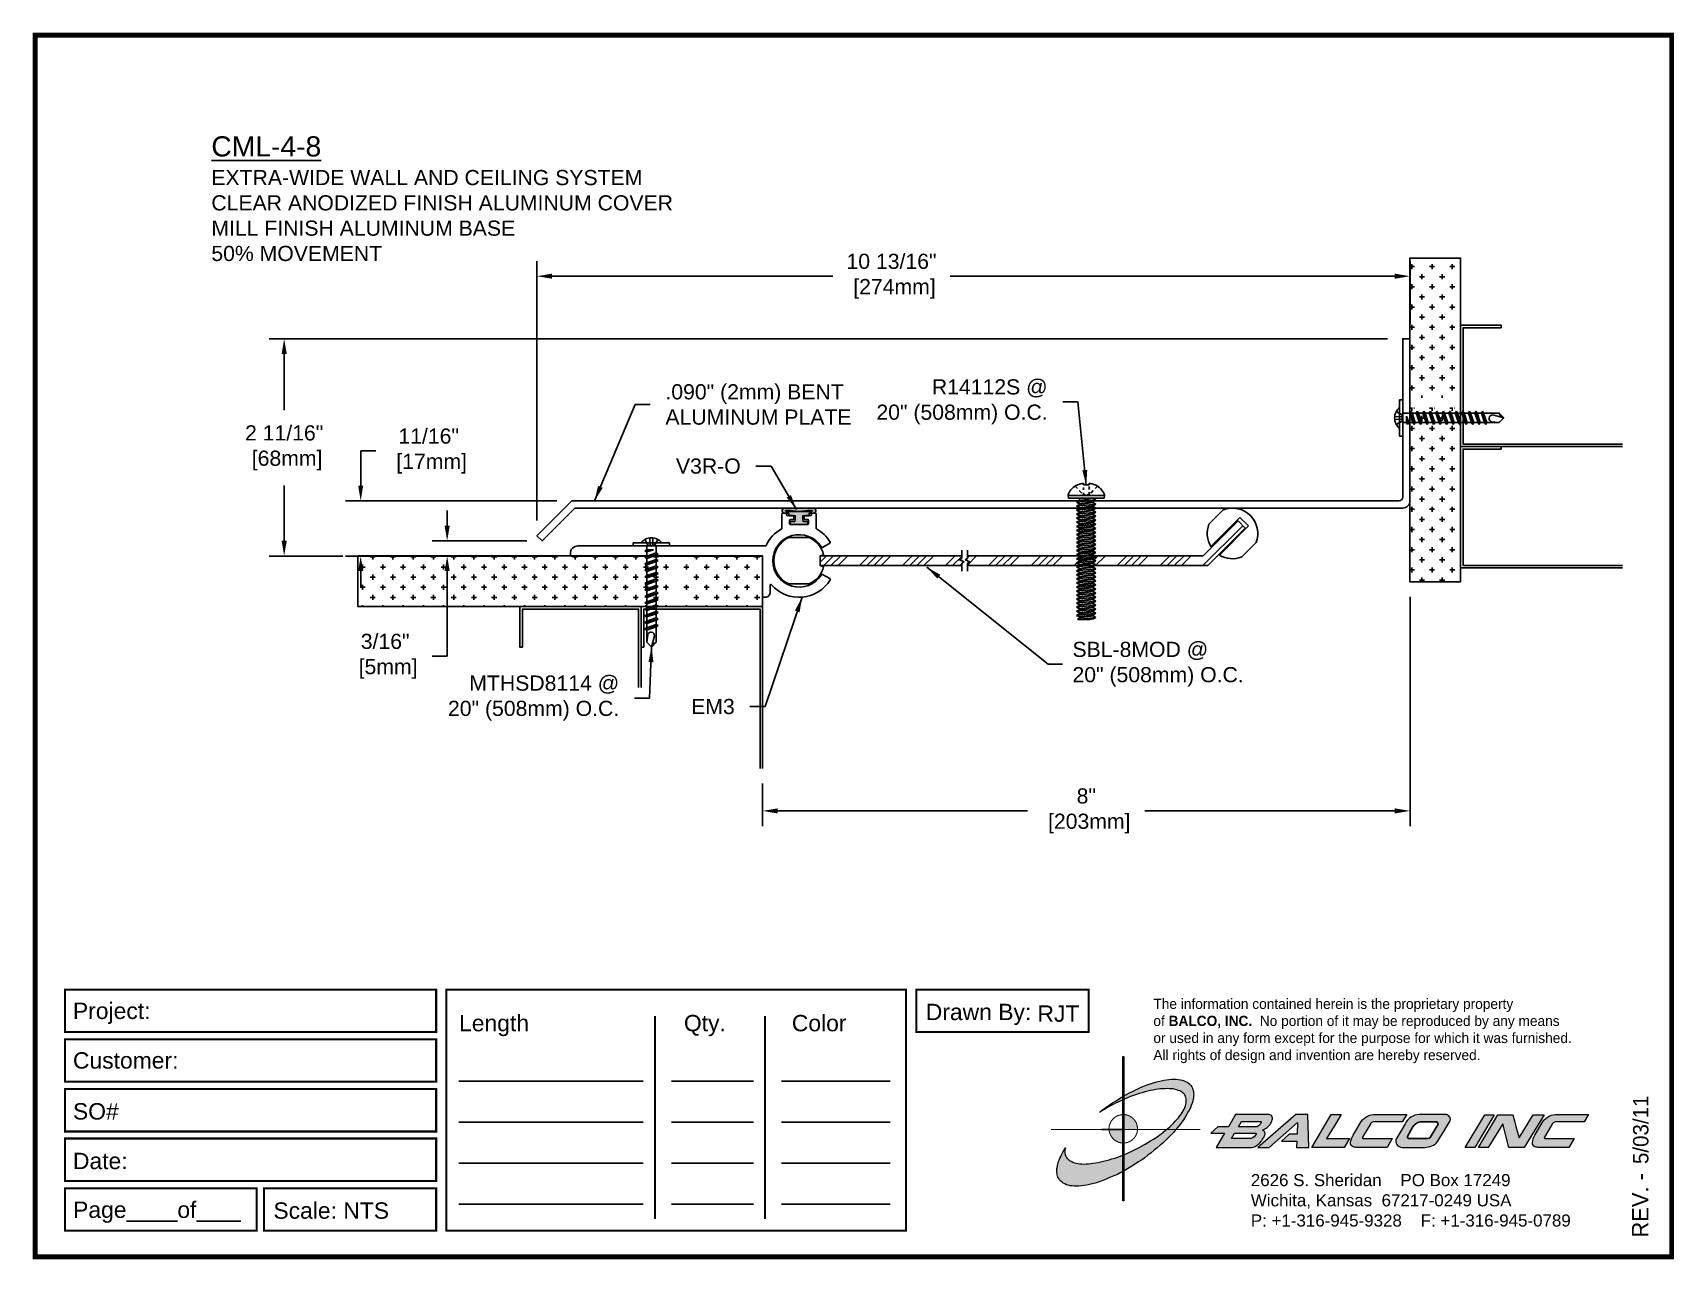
# Paper-space layout 'Layout1' of a CAD drawing. Header units: inches. Extents: x 0 to 10, y 0 to 7.5.
# The model-space entities are those that its viewports show. They can reach past a viewport. Long polylines and large blocks are cut down to what shows.
import ezdxf

# ---------------------------------------------------------------- set-up
doc = ezdxf.new("R2010")
doc.units = ezdxf.units.IN
doc.header["$MEASUREMENT"] = 0
doc.linetypes.add('HIDDEN2', pattern=[0.1875, 0.125, -0.0625])
for name, color, linetype in [('Anchors', 4, 'Continuous'), ('Border', 7, 'Continuous'), ('Conditions', 1, 'Continuous'), ('Dimensions', 3, 'Continuous'), ('Fillers', 2, 'Continuous'), ('Metals', 7, 'Continuous'), ('TEXT', 2, 'Continuous')]:
    doc.layers.add(name, color=color, linetype=linetype)
doc.styles.add('ARIAL', font='arial.ttf')
doc.styles.add('Copyright', font='ERASDEMI.TTF')
doc.dimstyles.new('Arial', dxfattribs={"dimtxt": 0.1875, "dimasz": 0.1875, "dimexe": 0.1875, "dimexo": 0.1875, "dimgap": 0.1875, "dimtad": 0, "dimtih": 1, "dimtoh": 1, "dimdec": 4, "dimzin": 3, "dimdsep": 46, "dimlunit": 4, "dimtxsty": 'ARIAL', "dimcen": 0.1875, "dimadec": 0, "dimazin": 0, "dimtfac": 1, "dimtdec": 4, "dimtofl": 0, "dimtmove": 0, "dimatfit": 3, "dimfxl": 0, "dimfrac": 2, "dimtolj": 1, "dimtzin": 0, "dimarcsym": 0})

psp = doc.layouts.get("Layout1")

# ---------------------------------------------------------------- texts
at = {"insert": (6.843, 1.591), "char_height": 0.0625, "width": 50.295, "attachment_point": 1, "style": 'Copyright'}
psp.add_mtext('The information contained herein is the proprietary property\\Pof {\\fEras Bold ITC|b0|i0|c0|p34;BALCO, INC.}  No portion of it may be reproduced by any means\\Por used in any form except for the purpose for which it was furnished.\\PAll rights of design and invention are hereby reserved.', dxfattribs=at)
at = {"layer": 'Border', "insert": (7.438, 0.52), "char_height": 0.074, "width": 2.3438, "attachment_point": 1, "style": 'ARIAL'}
psp.add_mtext('2626 S. Sheridan    PO Box 17249\\PWichita, Kansas  67217-0249 USA \\PP: +1-316-945-9328    F: +1-316-945-0789', dxfattribs=at)

msp = doc.modelspace()

# ---------------------------------------------------------------- texts
at = {"layer": 'TEXT', "insert": (8.63723, 58.01697), "char_height": 0.25, "width": 9.6875, "attachment_point": 1, "style": 'ARIAL'}
msp.add_mtext('{\\LCML-4-8\\P\\H0.75x;\\lEXTRA-WIDE WALL AND CEILING SYSTEM\\PCLEAR ANODIZED FINISH ALUMINUM COVER\\PMILL FINISH ALUMINUM BASE\\P50% MOVEMENT}', dxfattribs=at)
at = {"layer": 'TEXT', "char_height": 0.1875, "style": 'ARIAL'}
for s, insert, attachment_point in [('R14112S @\\P20" (508mm) O.C.', (18.97132, 54.73487), 6), ('.090" (2mm) BENT\\PALUMINUM PLATE', (14.24812, 54.70128), 4), ('V3R-O', (15.17879, 53.93971), 6), ('SBL-8MOD @\\P20" (508mm) O.C.', (19.27826, 51.4908), 4), ('MTHSD8114 @\\P20" (508mm) O.C.', (13.67733, 51.0741), 6), ('EM3', (15.10506, 50.96768), 6)]:
    msp.add_mtext(s, dxfattribs=dict(at, insert=insert, attachment_point=attachment_point))

# ---------------------------------------------------------------- blocks, each defined once
blk = doc.blocks.new('ACADlogo')
h = blk.add_hatch(color=256)
h.paths.add_polyline_path([(-3.346, 1.223), (-3.351, 1.223), (-3.351, 0.979), (-3.346, 0.982)])
h.paths.add_polyline_path([(-3.346, 0.961), (-3.351, 0.959), (-3.351, 0.868), (-3.346, 0.868)])
h.paths.add_polyline_path([(-3.346, 0.777), (-3.351, 0.777), (-3.351, 0.699), (-3.351, 0.695), (-3.35, 0.695), (-3.346, 0.695)])
h.paths.add_polyline_path([(-3.346, 0.864), (-3.346, 0.868), (-3.35, 0.868), (-3.351, 0.868), (-3.351, 0.777), (-3.346, 0.777), (-3.346, 0.778), (-3.348, 0.778)])
h.paths.add_polyline_path([(-3.346, 0.524), (-3.351, 0.521), (-3.351, 0.342), (-3.346, 0.342)])
h.paths.add_polyline_path([(-3.346, 0.695), (-3.351, 0.695), (-3.351, 0.621), (-3.346, 0.623)])
h.paths.add_polyline_path([(-3.346, 0.623), (-3.351, 0.621), (-3.351, 0.521), (-3.346, 0.524)])
h.paths.add_polyline_path([(-3.346, 0.982), (-3.351, 0.979), (-3.351, 0.959), (-3.346, 0.961)])
h = blk.add_hatch(color=175)
h.paths.add_polyline_path([(-3.518, 0.573), (-3.534, 0.571), (-3.548, 0.569), (-3.562, 0.567), (-3.576, 0.567), (-3.589, 0.566), (-3.602, 0.567), (-3.614, 0.568), (-3.625, 0.569), (-3.636, 0.572), (-3.646, 0.574), (-3.656, 0.577), (-3.664, 0.581), (-3.673, 0.585), (-3.679, 0.589), (-3.685, 0.595), (-3.688, 0.598), (-3.691, 0.6), (-3.695, 0.607), (-3.699, 0.614), (-3.703, 0.621), (-3.704, 0.626), (-3.705, 0.631), (-3.706, 0.637), (-3.706, 0.642), (-3.705, 0.648), (-3.705, 0.653), (-3.703, 0.659), (-3.702, 0.665), (-3.71, 0.652), (-3.717, 0.639), (-3.725, 0.626), (-3.731, 0.613), (-3.737, 0.601), (-3.741, 0.589), (-3.746, 0.577), (-3.749, 0.566), (-3.751, 0.555), (-3.753, 0.544), (-3.754, 0.538), (-3.754, 0.533), (-3.755, 0.523), (-3.754, 0.513), (-3.753, 0.508), (-3.752, 0.503), (-3.75, 0.494), (-3.748, 0.486), (-3.743, 0.477), (-3.74, 0.473), (-3.738, 0.469), (-3.734, 0.465), (-3.73, 0.461), (-3.723, 0.455), (-3.715, 0.449), (-3.706, 0.445), (-3.695, 0.44), (-3.685, 0.437), (-3.674, 0.434), (-3.661, 0.432), (-3.648, 0.431), (-3.634, 0.431), (-3.62, 0.431), (-3.604, 0.433), (-3.588, 0.435), (-3.572, 0.438), (-3.556, 0.441), (-3.538, 0.445), (-3.52, 0.449), (-3.503, 0.456), (-3.483, 0.461), (-3.464, 0.469), (-3.445, 0.477), (-3.426, 0.485), (-3.406, 0.494), (-3.385, 0.503), (-3.364, 0.514), (-3.351, 0.521), (-3.351, 0.621), (-3.364, 0.616), (-3.382, 0.609), (-3.4, 0.603), (-3.418, 0.598), (-3.436, 0.592), (-3.453, 0.587), (-3.47, 0.583), (-3.486, 0.579), (-3.503, 0.576)])
h.paths.add_polyline_path([(-3.215, 0.687), (-3.251, 0.667), (-3.289, 0.649), (-3.327, 0.631), (-3.345, 0.623), (-3.346, 0.623), (-3.346, 0.524), (-3.343, 0.525), (-3.323, 0.537), (-3.302, 0.549), (-3.28, 0.563), (-3.259, 0.577), (-3.238, 0.59), (-3.218, 0.605), (-3.198, 0.62), (-3.179, 0.635), (-3.16, 0.65), (-3.141, 0.665), (-3.123, 0.681), (-3.106, 0.696), (-3.089, 0.712), (-3.074, 0.727), (-3.058, 0.743), (-3.043, 0.759), (-3.03, 0.775), (-3.028, 0.777), (-3.085, 0.777), (-3.091, 0.772), (-3.105, 0.761), (-3.118, 0.75), (-3.134, 0.739), (-3.149, 0.729), (-3.165, 0.718), (-3.182, 0.707), (-3.198, 0.697)])
h.paths.add_polyline_path([(-2.921, 1.009), (-2.922, 1.015), (-2.924, 1.02), (-2.926, 1.029), (-2.931, 1.038), (-2.934, 1.043), (-2.936, 1.047), (-2.94, 1.05), (-2.943, 1.054), (-2.951, 1.06), (-2.959, 1.066), (-2.968, 1.071), (-2.978, 1.075), (-2.989, 1.079), (-3, 1.081), (-3.013, 1.083), (-3.026, 1.084), (-3.04, 1.084), (-3.054, 1.084), (-3.07, 1.083), (-3.085, 1.081), (-3.102, 1.079), (-3.118, 1.075), (-3.136, 1.07), (-3.153, 1.066), (-3.171, 1.06), (-3.191, 1.054), (-3.21, 1.047), (-3.229, 1.039), (-3.248, 1.031), (-3.268, 1.022), (-3.289, 1.012), (-3.31, 1.002), (-3.33, 0.991), (-3.346, 0.982), (-3.346, 0.961), (-3.342, 0.962), (-3.323, 0.971), (-3.305, 0.978), (-3.287, 0.984), (-3.268, 0.991), (-3.251, 0.996), (-3.234, 1.002), (-3.216, 1.007), (-3.199, 1.011), (-3.182, 1.015), (-3.167, 1.018), (-3.15, 1.021), (-3.136, 1.023), (-3.121, 1.025), (-3.107, 1.026), (-3.093, 1.026), (-3.079, 1.027), (-3.067, 1.026), (-3.054, 1.026), (-3.043, 1.025), (-3.032, 1.022), (-3.022, 1.02), (-3.013, 1.016), (-3.004, 1.013), (-2.997, 1.009), (-2.989, 1.005), (-2.983, 0.999), (-2.98, 0.996), (-2.978, 0.994), (-2.973, 0.987), (-2.969, 0.981), (-2.967, 0.973), (-2.965, 0.965), (-2.964, 0.957), (-2.964, 0.949), (-2.964, 0.944), (-2.965, 0.94), (-2.967, 0.93), (-2.969, 0.921), (-2.973, 0.911), (-2.978, 0.901), (-2.983, 0.891), (-2.989, 0.881), (-2.996, 0.871), (-3.004, 0.86), (-3.012, 0.849), (-3.021, 0.838), (-3.032, 0.827), (-3.042, 0.816), (-3.053, 0.805), (-3.065, 0.794), (-3.077, 0.783), (-3.085, 0.777), (-3.028, 0.777), (-3.016, 0.791), (-3.004, 0.806), (-2.992, 0.822), (-2.981, 0.837), (-2.971, 0.852), (-2.962, 0.866), (-2.954, 0.882), (-2.946, 0.896), (-2.939, 0.91), (-2.934, 0.924), (-2.929, 0.938), (-2.926, 0.944), (-2.925, 0.951), (-2.922, 0.963), (-2.92, 0.975), (-2.92, 0.982), (-2.919, 0.987), (-2.92, 0.999), (-2.92, 1.005)])
h.paths.add_polyline_path([(-3.372, 0.966), (-3.393, 0.953), (-3.415, 0.94), (-3.435, 0.925), (-3.455, 0.911), (-3.475, 0.897), (-3.494, 0.882), (-3.468, 0.898), (-3.439, 0.915), (-3.41, 0.93), (-3.396, 0.938), (-3.38, 0.945), (-3.351, 0.959), (-3.351, 0.979)])
h = blk.add_hatch(color=256)
h.paths.add_polyline_path([(-3.268, 0.814), (-3.27, 0.819), (-3.273, 0.824), (-3.276, 0.828), (-3.279, 0.833), (-3.282, 0.837), (-3.286, 0.841), (-3.29, 0.845), (-3.294, 0.849), (-3.298, 0.852), (-3.303, 0.855), (-3.308, 0.858), (-3.313, 0.86), (-3.318, 0.863), (-3.323, 0.864), (-3.328, 0.866), (-3.334, 0.867), (-3.339, 0.868), (-3.345, 0.868), (-3.346, 0.868), (-3.346, 0.777), (-3.335, 0.777), (-3.262, 0.777), (-3.262, 0.781), (-3.262, 0.787), (-3.263, 0.792), (-3.264, 0.798), (-3.265, 0.803), (-3.266, 0.808)])
h.paths.add_polyline_path([(-3.351, 0.777), (-3.436, 0.777), (-3.435, 0.773), (-3.435, 0.768), (-3.434, 0.762), (-3.432, 0.757), (-3.431, 0.752), (-3.428, 0.747), (-3.426, 0.742), (-3.423, 0.737), (-3.42, 0.732), (-3.417, 0.728), (-3.414, 0.723), (-3.41, 0.719), (-3.406, 0.716), (-3.401, 0.712), (-3.397, 0.709), (-3.392, 0.706), (-3.387, 0.704), (-3.382, 0.701), (-3.377, 0.699), (-3.372, 0.698), (-3.367, 0.696), (-3.361, 0.695), (-3.356, 0.695), (-3.351, 0.695)])
h.paths.add_polyline_path([(-3.346, 0.868), (-3.35, 0.868), (-3.351, 0.868), (-3.351, 0.777), (-3.346, 0.777)])
h = blk.add_hatch(color=256)
h.paths.add_polyline_path([(-2.438, 0.844, 0.412988), (-2.461, 0.869), (-2.663, 0.869), (-2.707, 0.794), (-2.771, 0.794), (-2.815, 0.755), (-2.73, 0.755), (-2.781, 0.668), (-2.563, 0.668, 0.107996), (-2.538, 0.677, 0.108939), (-2.494, 0.724, 0.080345), (-2.483, 0.745, 0.419497), (-2.499, 0.773, 0.149928), (-2.447, 0.815, 0.134283)])
h.paths.add_polyline_path([(-2.507, 0.821, -0.209012), (-2.532, 0.794), (-2.538, 0.794), (-2.646, 0.794), (-2.627, 0.825), (-2.51, 0.825, -0.56619)], flags=16)
h.paths.add_polyline_path([(-2.538, 0.75, -0.241309), (-2.569, 0.722), (-2.688, 0.722), (-2.669, 0.755), (-2.541, 0.755, -0.56619)], flags=16)
for points in [[(-2.285, 0.819), (-2.287, 0.748), (-2.335, 0.748), (-2.383, 0.705), (-2.29, 0.705), (-2.292, 0.668), (-2.215, 0.668), (-2.221, 0.869), (-2.295, 0.869), (-2.527, 0.668), (-2.458, 0.668)], [(-2.018, 0.869), (-2.079, 0.869), (-2.198, 0.668), (-2, 0.668), (-1.968, 0.722), (-2.107, 0.722), (-2.085, 0.759), (-2.064, 0.794)], [(-1.617, 0.869), (-1.807, 0.869, 0.270182), (-1.896, 0.825), (-1.946, 0.742, 0.109019), (-1.961, 0.695, 0.340665), (-1.945, 0.672, 0.129907), (-1.923, 0.668), (-1.738, 0.668), (-1.706, 0.722), (-1.878, 0.722), (-1.882, 0.722, -0.601242), (-1.887, 0.731), (-1.838, 0.813, -0.253048), (-1.821, 0.823), (-1.645, 0.823)], [(-1.083, 0.867), (-1.14, 0.867), (-1.261, 0.667), (-1.26, 0.667), (-1.202, 0.667)], [(-0.96, 0.83), (-0.969, 0.867), (-1.061, 0.867), (-1.179, 0.667), (-1.12, 0.667), (-1.031, 0.812), (-0.995, 0.667), (-0.9, 0.667), (-0.778, 0.867), (-0.846, 0.867), (-0.931, 0.727), (-0.951, 0.795)], [(-0.507, 0.869), (-0.697, 0.869, 0.270182), (-0.786, 0.825), (-0.836, 0.742, 0.109019), (-0.85, 0.695, 0.340665), (-0.835, 0.672, 0.129907), (-0.812, 0.668), (-0.628, 0.668), (-0.595, 0.722), (-0.768, 0.722), (-0.772, 0.722, -0.601242), (-0.777, 0.731), (-0.728, 0.813, -0.253048), (-0.71, 0.823), (-0.534, 0.823)], [(-3.346, 0.623), (-3.351, 0.621), (-3.351, 0.521), (-3.346, 0.524)]]:
    blk.add_hatch(color=256).paths.add_polyline_path(points)
h = blk.add_hatch(color=256)
h.paths.add_polyline_path([(-1.377, 0.868), (-1.383, 0.868), (-1.383, 0.868), (-1.44, 0.868), (-1.492, 0.868), (-1.541, 0.868, 0.297712), (-1.628, 0.811), (-1.68, 0.723, 0.585116), (-1.646, 0.668), (-1.506, 0.668, 0.210586), (-1.429, 0.703), (-1.415, 0.726), (-1.389, 0.769), (-1.352, 0.831, 0.4352)])
h.paths.add_polyline_path([(-1.437, 0.823, -0.603783), (-1.428, 0.805), (-1.431, 0.801), (-1.434, 0.796), (-1.438, 0.789), (-1.474, 0.728, -0.229001), (-1.489, 0.722), (-1.494, 0.722), (-1.501, 0.722), (-1.597, 0.722), (-1.604, 0.722, -0.492401), (-1.613, 0.734), (-1.601, 0.757), (-1.591, 0.775), (-1.582, 0.791, -0.238368), (-1.535, 0.823)], flags=16)
for q in [(-3.48, 0.777), (-3.351, 0.642)]:
    blk.add_line((-3.351, 0.777), q)
at = {"color": 7, "lineweight": 0}
for points in [[(-3.351, 1.223), (-3.346, 1.223), (-3.346, 0.342), (-3.351, 0.342), (-3.351, 1.223)], [(-2.292, 0.668), (-2.215, 0.668), (-2.221, 0.869), (-2.295, 0.869), (-2.527, 0.668), (-2.458, 0.668), (-2.285, 0.819), (-2.287, 0.748), (-2.286, 0.748), (-2.335, 0.748), (-2.383, 0.705), (-2.29, 0.705), (-2.292, 0.668), (-2.292, 0.668)], [(-2.198, 0.668), (-2.079, 0.869), (-2.018, 0.869), (-2.064, 0.794), (-2.085, 0.759), (-2.107, 0.722), (-1.968, 0.722), (-2, 0.668), (-2.198, 0.668), (-2.198, 0.668)], [(-1.383, 0.868), (-1.383, 0.868)], [(-1.261, 0.667), (-1.14, 0.867), (-1.083, 0.867), (-1.202, 0.667), (-1.26, 0.667), (-1.261, 0.667), (-1.261, 0.667)], [(-0.9, 0.667), (-0.995, 0.667), (-1.031, 0.812), (-1.12, 0.667), (-1.179, 0.667), (-1.061, 0.867), (-0.969, 0.867), (-0.96, 0.83), (-0.951, 0.795), (-0.931, 0.727), (-0.846, 0.867), (-0.778, 0.867), (-0.9, 0.667), (-0.9, 0.667)]]:
    blk.add_lwpolyline(points, dxfattribs=at)
at = {"color": 175, "lineweight": 0}
blk.add_lwpolyline([(-2.926, 1.029), (-2.924, 1.02), (-2.922, 1.015), (-2.921, 1.009), (-2.92, 1.005), (-2.92, 0.999), (-2.919, 0.987), (-2.92, 0.982), (-2.92, 0.975), (-2.922, 0.963), (-2.925, 0.951), (-2.926, 0.944), (-2.929, 0.938), (-2.934, 0.924), (-2.939, 0.91), (-2.946, 0.896), (-2.954, 0.882), (-2.962, 0.866), (-2.971, 0.852), (-2.981, 0.837), (-2.992, 0.822), (-3.004, 0.806), (-3.016, 0.791), (-3.03, 0.775), (-3.043, 0.759), (-3.058, 0.743), (-3.074, 0.727), (-3.089, 0.712), (-3.106, 0.696), (-3.123, 0.681), (-3.141, 0.665), (-3.16, 0.65), (-3.179, 0.635), (-3.198, 0.62), (-3.218, 0.605), (-3.238, 0.59), (-3.259, 0.577), (-3.28, 0.563), (-3.302, 0.549), (-3.323, 0.537), (-3.343, 0.525), (-3.364, 0.514), (-3.385, 0.503), (-3.406, 0.494), (-3.426, 0.485), (-3.445, 0.477), (-3.464, 0.469), (-3.483, 0.461), (-3.503, 0.456), (-3.52, 0.449), (-3.538, 0.445), (-3.556, 0.441), (-3.572, 0.438), (-3.588, 0.435), (-3.604, 0.433), (-3.62, 0.431), (-3.634, 0.431), (-3.648, 0.431), (-3.661, 0.432), (-3.674, 0.434), (-3.685, 0.437), (-3.695, 0.44), (-3.706, 0.445), (-3.715, 0.449), (-3.723, 0.455), (-3.73, 0.461), (-3.734, 0.465), (-3.738, 0.469), (-3.74, 0.473), (-3.743, 0.477), (-3.748, 0.486), (-3.75, 0.494), (-3.752, 0.503), (-3.753, 0.508), (-3.754, 0.513), (-3.755, 0.523), (-3.754, 0.533), (-3.754, 0.538), (-3.753, 0.544), (-3.751, 0.555), (-3.749, 0.566), (-3.746, 0.577), (-3.741, 0.589), (-3.737, 0.601), (-3.731, 0.613), (-3.725, 0.626), (-3.717, 0.639), (-3.71, 0.652), (-3.702, 0.665), (-3.703, 0.659), (-3.705, 0.653), (-3.705, 0.648), (-3.706, 0.642), (-3.706, 0.637), (-3.705, 0.631), (-3.704, 0.626), (-3.703, 0.621), (-3.699, 0.614), (-3.695, 0.607), (-3.691, 0.6), (-3.688, 0.598), (-3.685, 0.595), (-3.679, 0.589), (-3.673, 0.585), (-3.664, 0.581), (-3.656, 0.577), (-3.646, 0.574), (-3.636, 0.572), (-3.625, 0.569), (-3.614, 0.568), (-3.602, 0.567), (-3.589, 0.566), (-3.576, 0.567), (-3.562, 0.567), (-3.548, 0.569), (-3.534, 0.571), (-3.518, 0.573), (-3.503, 0.576), (-3.486, 0.579), (-3.47, 0.583), (-3.453, 0.587), (-3.436, 0.592), (-3.418, 0.598), (-3.4, 0.603), (-3.382, 0.609), (-3.364, 0.616), (-3.345, 0.623), (-3.327, 0.631), (-3.289, 0.649), (-3.251, 0.667), (-3.215, 0.687), (-3.198, 0.697), (-3.182, 0.707), (-3.165, 0.718), (-3.149, 0.729), (-3.134, 0.739), (-3.118, 0.75), (-3.105, 0.761), (-3.091, 0.772), (-3.077, 0.783), (-3.065, 0.794), (-3.053, 0.805), (-3.042, 0.816), (-3.032, 0.827), (-3.021, 0.838), (-3.012, 0.849), (-3.004, 0.86), (-2.996, 0.871), (-2.989, 0.881), (-2.983, 0.891), (-2.978, 0.901), (-2.973, 0.911), (-2.969, 0.921), (-2.967, 0.93), (-2.965, 0.94), (-2.964, 0.944), (-2.964, 0.949), (-2.964, 0.957), (-2.965, 0.965), (-2.967, 0.973), (-2.969, 0.981), (-2.973, 0.987), (-2.978, 0.994), (-2.98, 0.996), (-2.983, 0.999), (-2.989, 1.005), (-2.997, 1.009), (-3.004, 1.013), (-3.013, 1.016), (-3.022, 1.02), (-3.032, 1.022), (-3.043, 1.025), (-3.054, 1.026), (-3.067, 1.026), (-3.079, 1.027), (-3.093, 1.026), (-3.107, 1.026), (-3.121, 1.025), (-3.136, 1.023), (-3.15, 1.021), (-3.167, 1.018), (-3.182, 1.015), (-3.199, 1.011), (-3.216, 1.007), (-3.234, 1.002), (-3.251, 0.996), (-3.268, 0.991), (-3.287, 0.984), (-3.305, 0.978), (-3.323, 0.971), (-3.342, 0.962), (-3.38, 0.945), (-3.396, 0.938), (-3.41, 0.93), (-3.439, 0.915), (-3.468, 0.898), (-3.494, 0.882), (-3.475, 0.897), (-3.455, 0.911), (-3.435, 0.925), (-3.415, 0.94), (-3.393, 0.953), (-3.372, 0.966), (-3.351, 0.979), (-3.33, 0.991), (-3.31, 1.002), (-3.289, 1.012), (-3.268, 1.022), (-3.248, 1.031), (-3.229, 1.039), (-3.21, 1.047), (-3.191, 1.054), (-3.171, 1.06), (-3.153, 1.066), (-3.136, 1.07), (-3.118, 1.075), (-3.102, 1.079), (-3.085, 1.081), (-3.07, 1.083), (-3.054, 1.084), (-3.04, 1.084), (-3.026, 1.084), (-3.013, 1.083), (-3, 1.081), (-2.989, 1.079), (-2.978, 1.075), (-2.968, 1.071), (-2.959, 1.066), (-2.951, 1.06), (-2.943, 1.054), (-2.94, 1.05), (-2.936, 1.047), (-2.934, 1.043), (-2.931, 1.038), (-2.926, 1.029), (-2.926, 1.029)], dxfattribs=at)
at = {"color": 7, "lineweight": 0, "const_width": 0.0064}
blk.add_lwpolyline([(-3.262, 0.781), (-3.262, 0.787), (-3.263, 0.792), (-3.264, 0.798), (-3.265, 0.803), (-3.266, 0.808), (-3.268, 0.814), (-3.27, 0.819), (-3.273, 0.824), (-3.276, 0.828), (-3.279, 0.833), (-3.282, 0.837), (-3.286, 0.841), (-3.29, 0.845), (-3.294, 0.849), (-3.298, 0.852), (-3.303, 0.855), (-3.308, 0.858), (-3.313, 0.86), (-3.318, 0.863), (-3.323, 0.864), (-3.328, 0.866), (-3.334, 0.867), (-3.339, 0.868), (-3.345, 0.868), (-3.35, 0.868), (-3.356, 0.868), (-3.361, 0.867), (-3.367, 0.866), (-3.372, 0.865), (-3.377, 0.863), (-3.382, 0.862), (-3.387, 0.859), (-3.392, 0.857), (-3.397, 0.854), (-3.401, 0.851), (-3.406, 0.847), (-3.41, 0.843), (-3.414, 0.839), (-3.417, 0.835), (-3.42, 0.831), (-3.423, 0.826), (-3.426, 0.821), (-3.428, 0.816), (-3.431, 0.811), (-3.432, 0.806), (-3.434, 0.801), (-3.435, 0.795), (-3.435, 0.79), (-3.436, 0.784), (-3.436, 0.779), (-3.435, 0.773), (-3.435, 0.768), (-3.434, 0.762), (-3.432, 0.757), (-3.431, 0.752), (-3.428, 0.747), (-3.426, 0.742), (-3.423, 0.737), (-3.42, 0.732), (-3.417, 0.728), (-3.414, 0.723), (-3.41, 0.719), (-3.406, 0.716), (-3.401, 0.712), (-3.397, 0.709), (-3.392, 0.706), (-3.387, 0.704), (-3.382, 0.701), (-3.377, 0.699), (-3.372, 0.698), (-3.367, 0.696), (-3.361, 0.695), (-3.356, 0.695), (-3.35, 0.695), (-3.345, 0.695), (-3.339, 0.695), (-3.334, 0.696), (-3.328, 0.697), (-3.323, 0.698), (-3.318, 0.7), (-3.313, 0.702), (-3.308, 0.705), (-3.303, 0.708), (-3.298, 0.711), (-3.294, 0.714), (-3.29, 0.718), (-3.286, 0.721), (-3.282, 0.726), (-3.279, 0.73), (-3.276, 0.734), (-3.273, 0.739), (-3.27, 0.744), (-3.268, 0.749), (-3.266, 0.754), (-3.265, 0.76), (-3.264, 0.765), (-3.263, 0.77), (-3.262, 0.776), (-3.262, 0.781)], dxfattribs=at)
at = {"color": 7, "lineweight": 0}
for points in [[(-2.447, 0.815, 0.130368), (-2.438, 0.843, 0.448367), (-2.463, 0.869), (-2.663, 0.869), (-2.707, 0.794), (-2.771, 0.794), (-2.815, 0.755), (-2.73, 0.755), (-2.781, 0.668), (-2.563, 0.668, 0.107996), (-2.538, 0.677, 0.108939), (-2.494, 0.724, 0.077395), (-2.484, 0.744, 0.430878), (-2.499, 0.773, 0.149928)], [(-2.507, 0.821, -0.209012), (-2.532, 0.794), (-2.538, 0.794), (-2.646, 0.794), (-2.627, 0.825), (-2.512, 0.825), (-2.509, 0.825, -0.531288)], [(-1.838, 0.813), (-1.887, 0.731, 0.587385), (-1.882, 0.722), (-1.878, 0.722), (-1.706, 0.722), (-1.738, 0.668), (-1.923, 0.668, -0.129907), (-1.945, 0.672, -0.349839), (-1.961, 0.696, -0.107341), (-1.946, 0.742), (-1.896, 0.825, -0.270182), (-1.807, 0.869), (-1.617, 0.869), (-1.645, 0.823), (-1.821, 0.823, 0.252436)], [(-1.68, 0.723, 0.585116), (-1.646, 0.668), (-1.506, 0.668, 0.210586), (-1.429, 0.703), (-1.415, 0.726), (-1.389, 0.769), (-1.352, 0.831, 0.4352), (-1.377, 0.868), (-1.383, 0.868), (-1.383, 0.868), (-1.44, 0.868), (-1.492, 0.868), (-1.541, 0.868, 0.297712), (-1.628, 0.811)], [(-0.728, 0.813), (-0.777, 0.731, 0.587385), (-0.772, 0.722), (-0.768, 0.722), (-0.595, 0.722), (-0.628, 0.668), (-0.812, 0.668, -0.129907), (-0.835, 0.672, -0.349839), (-0.85, 0.696, -0.107341), (-0.836, 0.742), (-0.786, 0.825, -0.270182), (-0.697, 0.869), (-0.507, 0.869), (-0.534, 0.823), (-0.71, 0.823, 0.252436)], [(-2.569, 0.722), (-2.688, 0.722), (-2.669, 0.755), (-2.543, 0.755), (-2.54, 0.755, -0.531288), (-2.538, 0.75, -0.241309)]]:
    blk.add_lwpolyline(points, format="xyb", close=True, dxfattribs=at)
blk.add_lwpolyline([(-1.437, 0.823), (-1.535, 0.823, 0.238368), (-1.582, 0.791), (-1.591, 0.775), (-1.601, 0.757), (-1.613, 0.734, 0.490298), (-1.604, 0.722), (-1.597, 0.722), (-1.501, 0.722), (-1.494, 0.722), (-1.489, 0.722, 0.229001), (-1.474, 0.728), (-1.438, 0.789), (-1.434, 0.796), (-1.431, 0.801), (-1.428, 0.805, 0.603783)], format="xyb", close=True)
blk.add_lwpolyline([(-2.879, 0.777, 0.00455, 0.00455, 0), (-3.791, 0.777, 0.00183, 0.00183, 0), (-3.791, 0.777, 0.00183, 0.00183, 0)], format="xyseb", dxfattribs=at)
blk = doc.blocks.new('Quantity Data')
at = {"layer": 'Border', "color": 253}
for p, q in [((2.755, 1.254), (3.881, 1.254)), ((4.054, 1.254), (4.553, 1.254)), ((4.725, 1.254), (5.389, 1.254)), ((2.755, 1.004), (3.881, 1.004)), ((4.054, 1.004), (4.553, 1.004)), ((4.725, 1.004), (5.389, 1.004)), ((2.755, 0.754), (3.881, 0.754)), ((4.054, 0.754), (4.553, 0.754)), ((4.725, 0.754), (5.389, 0.754)), ((2.755, 0.504), (3.881, 0.504)), ((4.054, 0.504), (4.553, 0.504)), ((4.725, 0.504), (5.389, 0.504))]:
    blk.add_line(p, q, dxfattribs=at)
at = {"layer": 'Border', "const_width": 0.0125}
blk.add_lwpolyline([(5.485, 0.341), (2.678, 0.341), (2.678, 1.813), (5.485, 1.813)], close=True, dxfattribs=at)
for points in [[(3.953, 1.653), (3.953, 0.412)], [(4.625, 1.653), (4.625, 0.412)]]:
    blk.add_lwpolyline(points, dxfattribs=at)
at = {"layer": 'Border', "style": 'ARIAL'}
for s, p in [('Length', (2.756, 1.559)), ('Qty.', (4.129, 1.559)), ('Color', (4.788, 1.559))]:
    blk.add_text(s, height=0.1, dxfattribs=at).set_placement(p)
blk = doc.blocks.new('Drawn By')
at = {"layer": 'Border', "const_width": 0.0125}
blk.add_lwpolyline([(5.38, 1.813), (6.432, 1.813), (6.432, 1.554), (5.38, 1.554)], close=True, dxfattribs=at)
at = {"layer": 'Border', "style": 'ARIAL'}
blk.add_text('Drawn By: ', height=0.1, dxfattribs=at).set_placement((5.438, 1.627))
blk.add_attdef('XXX', (6.12, 1.617), '', height=0.1, dxfattribs=at)
blk = doc.blocks.new('Project Info')
at = {"layer": 'Border', "const_width": 0.0125}
for points in [[(0.182, 1.813), (2.448, 1.813), (2.448, 1.554), (0.182, 1.554)], [(0.182, 1.51), (2.448, 1.51), (2.448, 1.251), (0.182, 1.251)], [(0.182, 1.207), (2.448, 1.207), (2.448, 0.947), (0.182, 0.947)], [(0.182, 0.904), (2.448, 0.904), (2.448, 0.644), (0.182, 0.644)], [(0.182, 0.6), (1.352, 0.6), (1.352, 0.341), (0.182, 0.341)], [(1.396, 0.6), (2.448, 0.6), (2.448, 0.341), (1.396, 0.341)]]:
    blk.add_lwpolyline(points, close=True, dxfattribs=at)
at = {"layer": 'Border', "style": 'ARIAL'}
for s, p in [('Project:', (0.23, 1.634)), ('Customer:', (0.23, 1.331)), ('SO#', (0.23, 1.02)), ('Date:', (0.23, 0.717)), ('Page%%u        %%uof%%u       ', (0.231, 0.419)), ('Scale: NTS', (1.454, 0.414))]:
    blk.add_text(s, height=0.1, dxfattribs=at).set_placement(p)
blk = doc.blocks.new('REV')
at = {"style": 'Copyright'}
blk.add_text('REV. -', height=0.1, rotation=90, dxfattribs=at).set_placement((-0.142, 0.117))
at = {"style": 'Copyright', "flags": 4}
blk.add_attdef('REVISIONDATE', (-0.142, 0.566), '', height=0.0938, rotation=90, dxfattribs=at)
blk = doc.blocks.new('V3RforCM')
h = blk.add_hatch(color=256)
h.paths.add_polyline_path([(0.141, -0.163), (0.205, -0.163, 0.8111), (0.189, -0.1), (-0.156, -0.1, 0.8111), (-0.172, -0.163), (-0.109, -0.163), (-0.109, -0.194), (-0.03, -0.194), (-0.03, -0.241), (-0.036, -0.267), (-0.091, -0.267), (-0.091, -0.302), (0.124, -0.302), (0.124, -0.267), (0.069, -0.267), (0.063, -0.241), (0.063, -0.194), (0.141, -0.194)])
edge = h.paths.add_edge_path(flags=16)
edge.add_spline(control_points=[(-0.139, -0.141), (-0.14, -0.141), (-0.185, -0.12), (-0.087, -0.129), (0.017, -0.14)], knot_values=[0.028497, 0.028497, 0.028497, 0.028497, 0.032831, 0.201023, 0.201023, 0.201023, 0.201023], degree=3, periodic=0)
edge.add_spline(control_points=[(0.017, -0.14), (0.12, -0.129), (0.218, -0.12), (0.173, -0.141), (0.172, -0.141)], knot_values=[0.028497, 0.028497, 0.028497, 0.028497, 0.196688, 0.201023, 0.201023, 0.201023, 0.201023], degree=3, periodic=0)
edge.add_line((0.172, -0.141), (-0.139, -0.141))
blk.add_lwpolyline([(0.141, -0.194), (0.141, -0.163), (0.205, -0.163, 0.8111), (0.189, -0.1), (-0.156, -0.1, 0.8111), (-0.172, -0.163), (-0.109, -0.163), (-0.109, -0.194), (-0.03, -0.194), (-0.03, -0.241), (-0.036, -0.267), (-0.091, -0.267), (-0.091, -0.302), (0.124, -0.302), (0.124, -0.267), (0.069, -0.267), (0.063, -0.241), (0.063, -0.194)], format="xyb", close=True)
blk.add_lwpolyline([(0.172, -0.141), (-0.139, -0.141)])
for points in [[(-0.139, -0.141), (-0.14, -0.141), (-0.185, -0.12), (-0.087, -0.129), (0.017, -0.14)], [(0.172, -0.141), (0.173, -0.141), (0.218, -0.12), (0.12, -0.129), (0.017, -0.14)]]:
    blk.add_open_spline(points, degree=3, knots=[0.028497, 0.028497, 0.028497, 0.028497, 0.0328313, 0.2010226, 0.2010226, 0.2010226, 0.2010226])
blk = doc.blocks.new('em3')
blk.add_lwpolyline([(-22.235, -3.441), (-22.235, -3.399, 0.414214), (-22.245, -3.389), (-22.28, -3.389, -0.414214), (-22.29, -3.379), (-22.29, -3.352, -0.414214), (-22.28, -3.342), (-22.207, -3.342, 0.414214), (-22.197, -3.332), (-22.197, -3.321, -0.414214), (-22.187, -3.311), (-22.151, -3.311, -0.414214), (-22.141, -3.321), (-22.141, -3.498, 0.273807), (-22.136, -3.507, -0.158832), (-21.945, -3.71, 0.29076), (-21.936, -3.716), (-19.621, -3.716, -0.414214), (-19.527, -3.81), (-19.527, -3.831, -0.414214), (-19.537, -3.841), (-21.892, -3.841, 0.414214), (-21.902, -3.851), (-21.902, -4.341, -0.414214), (-21.912, -4.351), (-21.933, -4.351, -0.414214), (-21.996, -4.289), (-21.996, -4.204, 0.692603), (-22.013, -4.198, -0.506912), (-22.737, -4.135, -0.420887), (-22.733, -4.121), (-22.642, -4.069, -0.405496), (-22.629, -4.072, 3.520953), (-22.629, -3.731, -0.405496), (-22.642, -3.734), (-22.733, -3.681, -0.420887), (-22.737, -3.668, -0.131423), (-22.569, -3.507, 0.273807), (-22.563, -3.498), (-22.563, -3.321, -0.414214), (-22.553, -3.311), (-22.517, -3.311, -0.414214), (-22.507, -3.321), (-22.507, -3.332, 0.414214), (-22.497, -3.342), (-22.425, -3.342, -0.414214), (-22.415, -3.352), (-22.415, -3.379, -0.414214), (-22.425, -3.389), (-22.46, -3.389, 0.414214), (-22.47, -3.399), (-22.47, -3.441, 0.414214), (-22.46, -3.451), (-22.245, -3.451, 0.414214)], format="xyb", close=True)
blk = doc.blocks.new('R14112S')
for p, q in [((-0.226, 0.031), (0.226, 0.031)), ((-0.226, 0.031), (-0.22, 0)), ((-0.22, 0), (0.22, 0)), ((-0.109, 0.116), (-0.133, 0.141)), ((-0.057, 0.062), (-0.086, 0.092)), ((-0.085, 0), (-0.085, -0.03)), ((-0.034, 0.038), (-0.042, 0.046)), ((-0.034, 0.161), (-0.034, 0.182)), ((-0.034, 0.161), (0.034, 0.161)), ((-0.034, 0.103), (-0.034, 0.131)), ((-0.034, 0.038), (-0.034, 0.065)), ((-0.034, 0.038), (-0.01, 0.038)), ((0.01, 0.038), (0.034, 0.038)), ((0.034, 0.161), (0.034, 0.182)), ((0.034, 0.106), (0.034, 0.142)), ((0.034, 0.038), (0.034, 0.073)), ((0.034, 0.038), (0.042, 0.046)), ((0.057, 0.062), (0.086, 0.092)), ((0.085, 0), (0.085, -0.005)), ((0.109, 0.116), (0.133, 0.141)), ((0.226, 0.031), (0.22, 0)), ((-0.119, -0.05), (0.119, -0.025)), ((-0.119, -0.05), (-0.085, -0.03)), ((-0.119, -0.05), (-0.085, -0.07)), ((-0.119, -0.1), (0.119, -0.075)), ((-0.119, -0.1), (-0.085, -0.08)), ((-0.119, -0.1), (-0.085, -0.12)), ((-0.119, -0.15), (0.119, -0.125)), ((-0.119, -0.15), (-0.085, -0.13)), ((-0.119, -0.15), (-0.085, -0.17)), ((-0.119, -0.2), (0.119, -0.175)), ((-0.119, -0.2), (-0.085, -0.18)), ((-0.119, -0.2), (-0.085, -0.22)), ((-0.085, -0.03), (0.085, -0.005)), ((-0.085, -0.07), (0.085, -0.045)), ((-0.085, -0.08), (0.085, -0.055)), ((-0.085, -0.07), (-0.085, -0.08)), ((-0.085, -0.12), (0.085, -0.095)), ((-0.085, -0.13), (0.085, -0.105)), ((-0.085, -0.12), (-0.085, -0.13)), ((-0.085, -0.17), (0.085, -0.145)), ((-0.085, -0.18), (0.085, -0.155)), ((-0.085, -0.17), (-0.085, -0.18)), ((-0.085, -0.22), (0.085, -0.195)), ((0.119, -0.025), (0.085, -0.005)), ((0.119, -0.025), (0.085, -0.045)), ((0.085, -0.045), (0.085, -0.055)), ((0.119, -0.075), (0.085, -0.055)), ((0.119, -0.075), (0.085, -0.095)), ((0.085, -0.095), (0.085, -0.105)), ((0.119, -0.125), (0.085, -0.105)), ((0.119, -0.125), (0.085, -0.145)), ((0.085, -0.145), (0.085, -0.155)), ((0.119, -0.175), (0.085, -0.155)), ((0.119, -0.175), (0.085, -0.195)), ((0.085, -0.195), (0.085, -0.205)), ((-0.119, -0.25), (0.119, -0.225)), ((-0.119, -0.25), (-0.085, -0.23)), ((-0.119, -0.25), (-0.085, -0.27)), ((-0.119, -0.3), (0.119, -0.275)), ((-0.119, -0.3), (-0.085, -0.28)), ((-0.119, -0.3), (-0.085, -0.32)), ((-0.119, -0.35), (0.119, -0.325)), ((-0.119, -0.35), (-0.085, -0.33)), ((-0.119, -0.35), (-0.085, -0.37)), ((-0.119, -0.4), (0.119, -0.375)), ((-0.119, -0.4), (-0.085, -0.38)), ((-0.119, -0.4), (-0.085, -0.42)), ((-0.085, -0.23), (0.085, -0.205)), ((-0.085, -0.22), (-0.085, -0.23)), ((-0.085, -0.27), (0.085, -0.245)), ((-0.085, -0.28), (0.085, -0.255)), ((-0.085, -0.27), (-0.085, -0.28)), ((-0.085, -0.32), (0.085, -0.295)), ((-0.085, -0.33), (0.085, -0.305)), ((-0.085, -0.32), (-0.085, -0.33)), ((-0.085, -0.37), (0.085, -0.345)), ((-0.085, -0.38), (0.085, -0.355)), ((-0.085, -0.37), (-0.085, -0.38)), ((-0.085, -0.42), (0.085, -0.395)), ((-0.085, -0.43), (0.085, -0.405)), ((0.119, -0.225), (0.085, -0.205)), ((0.119, -0.225), (0.085, -0.245)), ((0.085, -0.245), (0.085, -0.255)), ((0.119, -0.275), (0.085, -0.255)), ((0.119, -0.275), (0.085, -0.295)), ((0.085, -0.295), (0.085, -0.305)), ((0.119, -0.325), (0.085, -0.305)), ((0.119, -0.325), (0.085, -0.345)), ((0.085, -0.345), (0.085, -0.355)), ((0.119, -0.375), (0.085, -0.355)), ((0.119, -0.375), (0.085, -0.395)), ((0.085, -0.395), (0.085, -0.405)), ((0.119, -0.425), (0.085, -0.405)), ((-0.119, -0.45), (0.119, -0.425)), ((-0.119, -0.45), (-0.085, -0.43)), ((-0.119, -0.45), (-0.085, -0.47)), ((-0.119, -0.5), (0.119, -0.475)), ((-0.119, -0.5), (-0.085, -0.48)), ((-0.119, -0.5), (-0.085, -0.52)), ((-0.119, -0.55), (0.119, -0.525)), ((-0.119, -0.55), (-0.085, -0.53)), ((-0.119, -0.55), (-0.085, -0.57)), ((-0.119, -0.6), (0.119, -0.575)), ((-0.119, -0.6), (-0.085, -0.58)), ((-0.119, -0.6), (-0.085, -0.62)), ((-0.085, -0.42), (-0.085, -0.43)), ((-0.085, -0.47), (0.085, -0.445)), ((-0.085, -0.48), (0.085, -0.455)), ((-0.085, -0.47), (-0.085, -0.48)), ((-0.085, -0.52), (0.085, -0.495)), ((-0.085, -0.53), (0.085, -0.505)), ((-0.085, -0.52), (-0.085, -0.53)), ((-0.085, -0.57), (0.085, -0.545)), ((-0.085, -0.58), (0.085, -0.555)), ((-0.085, -0.57), (-0.085, -0.58)), ((-0.085, -0.62), (0.085, -0.595)), ((-0.085, -0.63), (0.085, -0.605)), ((0.119, -0.425), (0.085, -0.445)), ((0.085, -0.445), (0.085, -0.455)), ((0.119, -0.475), (0.085, -0.455)), ((0.119, -0.475), (0.085, -0.495)), ((0.085, -0.495), (0.085, -0.505)), ((0.119, -0.525), (0.085, -0.505)), ((0.119, -0.525), (0.085, -0.545)), ((0.085, -0.545), (0.085, -0.555)), ((0.119, -0.575), (0.085, -0.555)), ((0.119, -0.575), (0.085, -0.595)), ((0.085, -0.595), (0.085, -0.605)), ((0.119, -0.625), (0.085, -0.605)), ((-0.119, -0.65), (0.119, -0.625)), ((-0.119, -0.65), (-0.085, -0.63)), ((-0.119, -0.65), (-0.085, -0.67)), ((-0.119, -0.7), (0.119, -0.675)), ((-0.119, -0.7), (-0.085, -0.68)), ((-0.119, -0.7), (-0.085, -0.72)), ((-0.119, -0.75), (0.119, -0.725)), ((-0.119, -0.75), (-0.085, -0.73)), ((-0.119, -0.75), (-0.085, -0.77)), ((-0.119, -0.8), (0.119, -0.775)), ((-0.119, -0.8), (-0.085, -0.78)), ((-0.119, -0.8), (-0.085, -0.82)), ((-0.085, -0.62), (-0.085, -0.63)), ((-0.085, -0.67), (0.085, -0.645)), ((-0.085, -0.68), (0.085, -0.655)), ((-0.085, -0.67), (-0.085, -0.68)), ((-0.085, -0.72), (0.085, -0.695)), ((-0.085, -0.73), (0.085, -0.705)), ((-0.085, -0.72), (-0.085, -0.73)), ((-0.085, -0.77), (0.085, -0.745)), ((-0.085, -0.78), (0.085, -0.755)), ((-0.085, -0.77), (-0.085, -0.78)), ((-0.085, -0.82), (0.085, -0.795)), ((-0.085, -0.83), (0.085, -0.805)), ((0.119, -0.625), (0.085, -0.645)), ((0.085, -0.645), (0.085, -0.655)), ((0.119, -0.675), (0.085, -0.655)), ((0.119, -0.675), (0.085, -0.695)), ((0.085, -0.695), (0.085, -0.705)), ((0.119, -0.725), (0.085, -0.705)), ((0.119, -0.725), (0.085, -0.745)), ((0.085, -0.745), (0.085, -0.755)), ((0.119, -0.775), (0.085, -0.755)), ((0.119, -0.775), (0.085, -0.795)), ((0.085, -0.795), (0.085, -0.805)), ((0.119, -0.825), (0.085, -0.805)), ((-0.119, -0.85), (0.119, -0.825)), ((-0.119, -0.85), (-0.085, -0.83)), ((-0.119, -0.85), (-0.085, -0.87)), ((-0.119, -0.9), (0.119, -0.875)), ((-0.119, -0.9), (-0.085, -0.88)), ((-0.119, -0.9), (-0.085, -0.92)), ((-0.119, -0.95), (0.119, -0.925)), ((-0.119, -0.95), (-0.085, -0.93)), ((-0.119, -0.95), (-0.085, -0.97)), ((-0.119, -1), (0.119, -0.975)), ((-0.119, -1), (-0.085, -0.98)), ((-0.119, -1), (-0.085, -1.02)), ((-0.085, -0.82), (-0.085, -0.83)), ((-0.085, -0.87), (0.085, -0.845)), ((-0.085, -0.88), (0.085, -0.855)), ((-0.085, -0.87), (-0.085, -0.88)), ((-0.085, -0.92), (0.085, -0.895)), ((-0.085, -0.93), (0.085, -0.905)), ((-0.085, -0.92), (-0.085, -0.93)), ((-0.085, -0.97), (0.085, -0.945)), ((-0.085, -0.98), (0.085, -0.955)), ((-0.085, -0.97), (-0.085, -0.98)), ((-0.085, -1.02), (0.085, -0.995)), ((-0.085, -1.03), (0.085, -1.005)), ((0.119, -0.825), (0.085, -0.845)), ((0.085, -0.845), (0.085, -0.855)), ((0.119, -0.875), (0.085, -0.855)), ((0.119, -0.875), (0.085, -0.895)), ((0.085, -0.895), (0.085, -0.905)), ((0.119, -0.925), (0.085, -0.905)), ((0.119, -0.925), (0.085, -0.945)), ((0.085, -0.945), (0.085, -0.955)), ((0.119, -0.975), (0.085, -0.955)), ((0.119, -0.975), (0.085, -0.995)), ((0.085, -0.995), (0.085, -1.005)), ((0.119, -1.025), (0.085, -1.005)), ((-0.119, -1.05), (0.119, -1.025)), ((-0.119, -1.05), (-0.085, -1.03)), ((-0.119, -1.05), (-0.085, -1.07)), ((-0.119, -1.1), (0.119, -1.075)), ((-0.119, -1.1), (-0.085, -1.08)), ((-0.119, -1.1), (-0.085, -1.12)), ((-0.119, -1.15), (0.119, -1.125)), ((-0.119, -1.15), (-0.085, -1.13)), ((-0.119, -1.15), (-0.085, -1.17)), ((-0.119, -1.2), (0.119, -1.175)), ((-0.119, -1.2), (-0.085, -1.18)), ((-0.119, -1.2), (-0.085, -1.22)), ((-0.085, -1.02), (-0.085, -1.03)), ((-0.085, -1.07), (0.085, -1.045)), ((-0.085, -1.08), (0.085, -1.055)), ((-0.085, -1.07), (-0.085, -1.08)), ((-0.085, -1.12), (0.085, -1.095)), ((-0.085, -1.13), (0.085, -1.105)), ((-0.085, -1.12), (-0.085, -1.13)), ((-0.085, -1.17), (0.085, -1.145)), ((-0.085, -1.18), (0.085, -1.155)), ((-0.085, -1.17), (-0.085, -1.18)), ((-0.085, -1.22), (0.085, -1.195)), ((-0.085, -1.23), (0.085, -1.205)), ((0.119, -1.025), (0.085, -1.045)), ((0.085, -1.045), (0.085, -1.055)), ((0.119, -1.075), (0.085, -1.055)), ((0.119, -1.075), (0.085, -1.095)), ((0.085, -1.095), (0.085, -1.105)), ((0.119, -1.125), (0.085, -1.105)), ((0.119, -1.125), (0.085, -1.145)), ((0.085, -1.145), (0.085, -1.155)), ((0.119, -1.175), (0.085, -1.155)), ((0.119, -1.175), (0.085, -1.195)), ((0.085, -1.195), (0.085, -1.205)), ((0.119, -1.225), (0.085, -1.205)), ((-0.119, -1.25), (0.119, -1.225)), ((-0.119, -1.25), (-0.085, -1.23)), ((-0.119, -1.25), (-0.085, -1.27)), ((-0.119, -1.3), (0.119, -1.275)), ((-0.119, -1.3), (-0.085, -1.28)), ((-0.119, -1.3), (-0.085, -1.32)), ((-0.119, -1.35), (0.119, -1.325)), ((-0.119, -1.35), (-0.085, -1.33)), ((-0.119, -1.35), (-0.085, -1.37)), ((-0.119, -1.4), (0.119, -1.375)), ((-0.119, -1.4), (-0.085, -1.38)), ((-0.119, -1.4), (-0.085, -1.42)), ((-0.085, -1.22), (-0.085, -1.23)), ((-0.085, -1.27), (0.085, -1.245)), ((-0.085, -1.28), (0.085, -1.255)), ((-0.085, -1.27), (-0.085, -1.28)), ((-0.085, -1.32), (0.085, -1.295)), ((-0.085, -1.33), (0.085, -1.305)), ((-0.085, -1.32), (-0.085, -1.33)), ((-0.085, -1.37), (0.085, -1.345)), ((-0.085, -1.38), (0.085, -1.355)), ((-0.085, -1.37), (-0.085, -1.38)), ((-0.085, -1.42), (0.085, -1.395)), ((-0.085, -1.43), (0.085, -1.405)), ((-0.085, -1.42), (-0.085, -1.43)), ((0.119, -1.225), (0.085, -1.245)), ((0.085, -1.245), (0.085, -1.255)), ((0.119, -1.275), (0.085, -1.255)), ((0.119, -1.275), (0.085, -1.295)), ((0.085, -1.295), (0.085, -1.305)), ((0.119, -1.325), (0.085, -1.305)), ((0.119, -1.325), (0.085, -1.345)), ((0.085, -1.345), (0.085, -1.355)), ((0.119, -1.375), (0.085, -1.355)), ((0.119, -1.375), (0.085, -1.395)), ((0.085, -1.395), (0.085, -1.405)), ((0.119, -1.425), (0.085, -1.405)), ((-0.119, -1.45), (0.119, -1.425)), ((-0.119, -1.45), (-0.085, -1.43)), ((-0.119, -1.45), (-0.085, -1.47)), ((-0.11, -1.5), (0.119, -1.475)), ((-0.11, -1.5), (-0.085, -1.48)), ((-0.11, -1.5), (0.048, -1.5)), ((-0.085, -1.47), (0.085, -1.445)), ((-0.085, -1.48), (0.085, -1.455)), ((-0.085, -1.47), (-0.085, -1.48)), ((0.048, -1.5), (0.085, -1.495)), ((0.119, -1.425), (0.085, -1.445)), ((0.085, -1.445), (0.085, -1.455)), ((0.119, -1.475), (0.085, -1.455)), ((0.119, -1.475), (0.085, -1.495))]:
    blk.add_line(p, q)
for centre, radius, start, end in [((-0.08, 0), 0.149, 152.7282, 167.9922), ((-0.041, -0.02), 0.192, 128.7816, 152.7282), ((-0.016, -0.051), 0.232, 108.4084, 128.7816), ((0, -0.1), 0.284, 96.8718, 108.4084), ((0, -0.1), 0.284, 71.5916, 83.1282), ((0.016, -0.051), 0.232, 51.2184, 71.5916), ((0.041, -0.02), 0.192, 27.2718, 51.2184), ((0.08, 0), 0.149, 12.0078, 27.2718)]:
    blk.add_arc(centre, radius, start, end)
blk = doc.blocks.new('SBL-10MOD')
h = blk.add_hatch()
h.set_pattern_fill('ANSI34', color=256, scale=0.5, style=0)
h.paths.add_polyline_path([(7.141, 7.679), (7.141, 7.559), (8.89, 7.559), (8.89, 7.589), (8.919, 7.608), (8.861, 7.63), (8.89, 7.649), (8.89, 7.679)])
h.paths.add_polyline_path([(11.929, 7.559), (12.392, 8.022), (12.304, 8.111), (11.872, 7.679), (8.96, 7.679), (8.96, 7.649), (8.931, 7.63), (8.989, 7.608), (8.96, 7.589), (8.96, 7.559)])
for p, q in [((11.872, 7.679), (12.304, 8.111)), ((11.929, 7.559), (12.392, 8.022)), ((12.392, 8.022), (12.304, 8.111)), ((8.89, 7.749), (8.89, 7.649)), ((8.96, 7.749), (8.96, 7.649)), ((8.89, 7.649), (8.861, 7.63)), ((8.919, 7.608), (8.861, 7.63)), ((8.89, 7.589), (8.919, 7.608)), ((8.89, 7.589), (8.89, 7.489)), ((8.96, 7.649), (8.931, 7.63)), ((8.989, 7.608), (8.931, 7.63)), ((8.96, 7.679), (11.872, 7.679)), ((8.96, 7.589), (8.989, 7.608)), ((8.96, 7.589), (8.96, 7.489)), ((11.929, 7.559), (8.96, 7.559))]:
    blk.add_line(p, q)
for points in [[(12.327, 8.154), (11.968, 7.795, -0.233897), (11.944, 8.071), (12.121, 8.248, -0.654654), (12.526, 7.843), (12.349, 7.666, -0.233897), (12.073, 7.69), (12.432, 8.049)], [(7.182, 7.694, 0.233897), (7.004, 7.906), (6.754, 7.906, 0.654654), (6.754, 7.333), (7.004, 7.333, 0.233897), (7.182, 7.545), (7.141, 7.559), (7.141, 7.679)]]:
    blk.add_lwpolyline(points, format="xyb", close=True)
for points in [[(7.141, 7.679), (8.89, 7.679)], [(8.89, 7.559), (7.141, 7.559)]]:
    blk.add_lwpolyline(points)
blk = doc.blocks.new('BENT ALUMPLT')
at = {"layer": 'Metals'}
blk.add_lwpolyline([(6, 1.969), (6, -0.035, -0.414214), (5.91, -0.125), (-4.319, -0.125), (-4.725, -0.53), (-4.788, -0.467), (-4.357, -0.035), (5.865, -0.035, 0.414214), (5.91, 0.01), (5.91, 1.969)], format="xyb", close=True, dxfattribs=at)
blk = doc.blocks.new('*D11')
at = {"layer": 'Defpoints', "color": 0}
for p in [(23.449, 52.51), (15.449, 50.204), (23.449, 49.679)]:
    blk.add_point(p, dxfattribs=at)
at = {"layer": 'Dimensions', "color": 0, "lineweight": -2}
for p, q in [((23.449, 52.323), (23.449, 49.491)), ((15.449, 50.017), (15.449, 49.491)), ((15.636, 49.679), (18.724, 49.679)), ((23.261, 49.679), (20.174, 49.679))]:
    blk.add_line(p, q, dxfattribs=at)
at = {"layer": 'Dimensions', "color": 0}
for points in [[(15.636, 49.71), (15.636, 49.647), (15.449, 49.679)], [(23.261, 49.71), (23.261, 49.647), (23.449, 49.679)]]:
    blk.add_solid(points, dxfattribs=at)
at = {"layer": 'Dimensions', "color": 0, "insert": (19.449, 49.679), "char_height": 0.1875, "attachment_point": 5, "style": 'ARIAL'}
blk.add_mtext('\\A1;8"\\P [203mm]', dxfattribs=at)
blk = doc.blocks.new('*D12')
at = {"layer": 'Defpoints', "color": 0}
for p in [(23.449, 56.287), (23.449, 55.512), (12.661, 53.079)]:
    blk.add_point(p, dxfattribs=at)
at = {"layer": 'Dimensions', "color": 0, "lineweight": -2}
for p, q in [((12.661, 53.267), (12.661, 56.475)), ((23.449, 55.7), (23.449, 56.475)), ((12.848, 56.287), (16.318, 56.287)), ((23.261, 56.287), (17.767, 56.287))]:
    blk.add_line(p, q, dxfattribs=at)
at = {"layer": 'Dimensions', "color": 0}
for points in [[(12.848, 56.319), (12.848, 56.256), (12.661, 56.287)], [(23.261, 56.319), (23.261, 56.256), (23.449, 56.287)]]:
    blk.add_solid(points, dxfattribs=at)
at = {"layer": 'Dimensions', "color": 0, "insert": (17.042, 56.287), "char_height": 0.1875, "attachment_point": 5, "style": 'ARIAL'}
blk.add_mtext('\\A1;10 13/16"\\P [274mm]', dxfattribs=at)
blk = doc.blocks.new('*D13')
at = {"layer": 'Defpoints', "color": 0}
for p in [(12.724, 53.016), (11.551, 52.829), (13.084, 52.829)]:
    blk.add_point(p, dxfattribs=at)
at = {"layer": 'Dimensions', "color": 0, "lineweight": -2}
for p, q in [((11.551, 53.203), (11.551, 53.391)), ((12.537, 53.016), (11.364, 53.016)), ((12.896, 52.829), (11.364, 52.829)), ((11.551, 52.642), (11.551, 51.59)), ((11.551, 51.59), (11.364, 51.59))]:
    blk.add_line(p, q, dxfattribs=at)
at = {"layer": 'Dimensions', "color": 0}
for points in [[(11.52, 53.203), (11.583, 53.203), (11.551, 53.016)], [(11.52, 52.642), (11.583, 52.642), (11.551, 52.829)]]:
    blk.add_solid(points, dxfattribs=at)
at = {"layer": 'Dimensions', "color": 0, "insert": (10.785, 51.59), "char_height": 0.1875, "attachment_point": 5, "style": 'ARIAL'}
blk.add_mtext('\\A1;3/16"\\P [5mm]', dxfattribs=at)
blk = doc.blocks.new('*D14')
at = {"layer": 'Defpoints', "color": 0}
for p in [(10.483, 53.511), (13.092, 53.511), (13.084, 52.829)]:
    blk.add_point(p, dxfattribs=at)
at = {"layer": 'Dimensions', "color": 0, "lineweight": -2}
for p, q in [((10.483, 53.698), (10.483, 54.127)), ((10.483, 54.127), (10.671, 54.127)), ((12.905, 53.511), (10.296, 53.511)), ((12.896, 52.829), (10.296, 52.829)), ((10.483, 52.642), (10.483, 52.454))]:
    blk.add_line(p, q, dxfattribs=at)
at = {"layer": 'Dimensions', "color": 0}
for points in [[(10.452, 53.698), (10.514, 53.698), (10.483, 53.511)], [(10.452, 52.642), (10.514, 52.642), (10.483, 52.829)]]:
    blk.add_solid(points, dxfattribs=at)
at = {"layer": 'Dimensions', "color": 0, "insert": (11.323, 54.127), "char_height": 0.1875, "attachment_point": 5, "style": 'ARIAL'}
blk.add_mtext('\\A1;11/16"\\P [17mm]', dxfattribs=at)
blk = doc.blocks.new('*D17')
at = {"layer": 'Defpoints', "color": 0}
for p in [(23.359, 55.515), (9.537, 52.829), (10.449, 52.829)]:
    blk.add_point(p, dxfattribs=at)
at = {"layer": 'Dimensions', "color": 0, "lineweight": -2}
for p, q in [((23.171, 55.515), (9.35, 55.515)), ((9.537, 55.327), (9.537, 54.632)), ((9.537, 53.017), (9.537, 53.701)), ((10.261, 52.829), (9.35, 52.829))]:
    blk.add_line(p, q, dxfattribs=at)
at = {"layer": 'Dimensions', "color": 0}
for points in [[(9.506, 55.327), (9.569, 55.327), (9.537, 55.515)], [(9.506, 53.017), (9.569, 53.017), (9.537, 52.829)]]:
    blk.add_solid(points, dxfattribs=at)
at = {"layer": 'Dimensions', "color": 0, "insert": (9.537, 54.166), "char_height": 0.1875, "attachment_point": 5, "style": 'ARIAL'}
blk.add_mtext('\\A1;2 11/16"\\P [68mm]', dxfattribs=at)
blk = doc.blocks.new('MTHSD8114')
for p, q in [((0.224, 0.038), (-0.224, 0.038)), ((-0.224, 0.038), (-0.224, 0)), ((-0.224, 0), (0.224, 0)), ((-0.056, 0), (0.056, 0)), ((0.06, -0.087), (0.06, 0)), ((0.224, 0.038), (0.224, 0)), ((-0.081, -0.061), (-0.024, -0.047)), ((-0.081, -0.061), (-0.056, -0.047)), ((-0.081, -0.061), (-0.056, -0.074)), ((-0.081, -0.141), (0.085, -0.101)), ((-0.081, -0.141), (-0.056, -0.127)), ((-0.081, -0.141), (-0.056, -0.155)), ((-0.081, -0.221), (0.085, -0.181)), ((-0.056, -0.047), (-0.056, 0)), ((-0.056, 0), (-0.056, -0.047)), ((0.024, -0.047), (-0.056, -0.074)), ((-0.056, -0.047), (0.024, -0.047)), ((-0.056, -0.127), (-0.056, -0.074)), ((0.06, -0.087), (-0.056, -0.127)), ((0.06, -0.115), (-0.056, -0.155)), ((-0.056, -0.208), (-0.056, -0.155)), ((0.06, -0.167), (-0.056, -0.208)), ((0.06, -0.195), (-0.056, -0.235)), ((0.085, -0.101), (0.06, -0.087)), ((0.085, -0.101), (0.06, -0.115)), ((0.06, -0.167), (0.06, -0.115)), ((0.085, -0.181), (0.06, -0.167)), ((0.085, -0.181), (0.06, -0.195)), ((0.06, -0.248), (0.06, -0.195)), ((-0.081, -0.221), (-0.056, -0.208)), ((-0.081, -0.221), (-0.056, -0.235)), ((-0.081, -0.302), (0.085, -0.262)), ((-0.081, -0.302), (-0.056, -0.288)), ((-0.081, -0.302), (-0.056, -0.316)), ((-0.081, -0.382), (0.085, -0.342)), ((-0.081, -0.382), (-0.056, -0.368)), ((-0.081, -0.382), (-0.056, -0.396)), ((-0.056, -0.288), (-0.056, -0.235)), ((0.06, -0.248), (-0.056, -0.288)), ((0.06, -0.276), (-0.056, -0.316)), ((-0.056, -0.368), (-0.056, -0.316)), ((0.06, -0.328), (-0.056, -0.368)), ((0.06, -0.356), (-0.056, -0.396)), ((-0.056, -0.449), (-0.056, -0.396)), ((0.085, -0.262), (0.06, -0.248)), ((0.085, -0.262), (0.06, -0.276)), ((0.06, -0.328), (0.06, -0.276)), ((0.085, -0.342), (0.06, -0.328)), ((0.085, -0.342), (0.06, -0.356)), ((0.06, -0.409), (0.06, -0.356)), ((-0.081, -0.463), (0.085, -0.422)), ((-0.081, -0.463), (-0.056, -0.449)), ((-0.081, -0.463), (-0.056, -0.477)), ((-0.081, -0.543), (0.085, -0.503)), ((-0.081, -0.543), (-0.056, -0.529)), ((-0.081, -0.543), (-0.056, -0.557)), ((-0.081, -0.624), (0.085, -0.583)), ((0.06, -0.409), (-0.056, -0.449)), ((0.06, -0.436), (-0.056, -0.477)), ((-0.056, -0.529), (-0.056, -0.477)), ((0.06, -0.489), (-0.056, -0.529)), ((0.06, -0.517), (-0.056, -0.557)), ((-0.056, -0.61), (-0.056, -0.557)), ((0.06, -0.569), (-0.056, -0.61)), ((0.06, -0.597), (-0.056, -0.637)), ((0.085, -0.422), (0.06, -0.409)), ((0.085, -0.422), (0.06, -0.436)), ((0.06, -0.489), (0.06, -0.436)), ((0.085, -0.503), (0.06, -0.489)), ((0.085, -0.503), (0.06, -0.517)), ((0.06, -0.569), (0.06, -0.517)), ((0.085, -0.583), (0.06, -0.569)), ((0.085, -0.583), (0.06, -0.597)), ((0.06, -0.65), (0.06, -0.597)), ((-0.081, -0.624), (-0.056, -0.61)), ((-0.081, -0.624), (-0.056, -0.637)), ((-0.081, -0.704), (0.085, -0.664)), ((-0.081, -0.704), (-0.056, -0.69)), ((-0.081, -0.704), (-0.056, -0.718)), ((-0.081, -0.784), (0.085, -0.744)), ((-0.081, -0.784), (-0.056, -0.771)), ((-0.081, -0.784), (-0.056, -0.798)), ((-0.056, -0.69), (-0.056, -0.637)), ((0.06, -0.65), (-0.056, -0.69)), ((0.06, -0.678), (-0.056, -0.718)), ((-0.056, -0.771), (-0.056, -0.718)), ((0.06, -0.73), (-0.056, -0.771)), ((0.06, -0.758), (-0.056, -0.798)), ((-0.056, -0.851), (-0.056, -0.798)), ((0.06, -0.811), (-0.056, -0.851)), ((0.085, -0.664), (0.06, -0.65)), ((0.085, -0.664), (0.06, -0.678)), ((0.06, -0.73), (0.06, -0.678)), ((0.085, -0.744), (0.06, -0.73)), ((0.085, -0.744), (0.06, -0.758)), ((0.06, -0.811), (0.06, -0.758)), ((0.085, -0.825), (0.06, -0.811)), ((-0.081, -0.865), (0.085, -0.825)), ((-0.081, -0.865), (-0.056, -0.851)), ((-0.081, -0.865), (-0.056, -0.879)), ((-0.081, -0.945), (0.085, -0.905)), ((-0.081, -0.945), (-0.056, -0.931)), ((-0.081, -0.945), (-0.056, -0.959)), ((-0.081, -1.026), (0.085, -0.985)), ((-0.081, -1.026), (-0.056, -1.012)), ((0.06, -0.839), (-0.056, -0.879)), ((-0.056, -0.931), (-0.056, -0.879)), ((0.06, -0.891), (-0.056, -0.931)), ((0.06, -0.919), (-0.056, -0.959)), ((-0.056, -1.012), (-0.056, -0.959)), ((0.06, -0.972), (-0.056, -1.012)), ((0.06, -0.999), (-0.056, -1.04)), ((0.085, -0.825), (0.06, -0.839)), ((0.06, -0.891), (0.06, -0.839)), ((0.085, -0.905), (0.06, -0.891)), ((0.085, -0.905), (0.06, -0.919)), ((0.06, -0.972), (0.06, -0.919)), ((0.085, -0.985), (0.06, -0.972)), ((0.085, -0.985), (0.06, -0.999)), ((0.06, -0.999), (0.06, -1.192)), ((-0.081, -1.026), (-0.056, -1.04)), ((-0.056, -1.192), (-0.056, -1.04)), ((-0.056, -1.192), (-0.046, -1.097)), ((0.002, -1.25), (-0.056, -1.192)), ((0.002, -1.25), (0.039, -1.111)), ((0.002, -1.25), (0.06, -1.192))]:
    blk.add_line(p, q)
at = {"linetype": 'HIDDEN2'}
for p, q in [((-0.081, 0.079), (-0.038, 0.006)), ((0.038, 0.006), (-0.038, 0.006)), ((-0.019, 0.099), (-0.016, 0.006)), ((0.019, 0.099), (0.016, 0.006)), ((0.081, 0.079), (0.038, 0.006))]:
    blk.add_line(p, q, dxfattribs=at)
for centre, radius, start, end in [((0, -0.066), 0.166, 38.5375, 141.4625), ((-0.005, -1.11), 0.0433, 358.315, 162.8045), ((0.089, -1.279), 0.0922, 108.6241, 161.3759)]:
    blk.add_arc(centre, radius, start, end)
blk.add_point((0.204, 0.038))

# ---------------------------------------------------------------- dimensions: what is measured, and where the dimension line sits
at = {"layer": 'Dimensions'}
for base, p1, p2, picture, middle in [((23.448905, 56.287459), (12.660653, 53.079167), (23.448905, 55.512357), '*D12', (17.042405, 56.287459)), ((23.4489, 49.67857), (15.4489, 50.20432), (23.4489, 52.51045), '*D11', (19.4489, 49.67857))]:
    dim = msp.add_linear_dim(base=base, p1=p1, p2=p2, dimstyle='Arial', override={"dimpost": '\\X'}, dxfattribs=at)
    dim.commit()
    dim.dimension.update_dxf_attribs({"geometry": picture, "text_midpoint": middle, "dimtype": 160})
for base, p1, p2, picture, middle in [((9.53741, 52.82932), (23.3589, 55.51461), (10.4489, 52.82932), '*D17', (9.53741, 54.16648)), ((10.48323, 53.51086), (13.0839, 52.82932), (13.09234, 53.51086), '*D14', (11.32276, 54.12671)), ((11.5514, 52.82932), (12.72429, 53.01553), (13.0839, 52.82932), '*D13', (10.78471, 51.58952))]:
    dim = msp.add_linear_dim(base=base, p1=p1, p2=p2, angle=90, dimstyle='Arial', override={"dimpost": '\\X'}, dxfattribs=at)
    dim.commit()
    dim.dimension.update_dxf_attribs({"geometry": picture, "text_midpoint": middle, "dimtype": 160})

# ---------------------------------------------------------------- hatches: boundary and pattern name
at = {"layer": 'Conditions'}
h = msp.add_hatch(dxfattribs=at)
h.set_pattern_fill('CROSS', color=256, scale=0.5, angle=90, style=0)
h.set_pattern_definition([(90, (13.72162, 49.37522), (-0.125, 0.125), [0.0625, -0.1875]), (180, (13.75287, 49.40647), (-0.125, -0.125), [0.0625, -0.1875])])
h.paths.add_polyline_path([(24.0739, 55.68171), (24.0739, 56.51045), (23.4489, 56.51045), (23.4489, 54.80024), (23.45737, 54.78495), (23.51499, 54.78495), (23.52785, 54.80817), (23.5407, 54.78495), (23.59833, 54.78495), (23.61118, 54.80817), (23.62403, 54.78495), (23.68166, 54.78495), (23.69451, 54.80817), (23.70737, 54.78495), (23.76499, 54.78495), (23.77785, 54.80817), (23.7907, 54.78495), (23.84833, 54.78495), (23.86118, 54.80817), (23.87403, 54.78495), (23.93166, 54.78495), (23.94451, 54.80817), (23.95737, 54.78495), (24.01499, 54.78495), (24.02785, 54.80817), (24.0407, 54.78495), (24.0739, 54.78495)])
h.paths.add_polyline_path([(24.0739, 54.6441), (24.06951, 54.63617), (24.05635, 54.65995), (23.99935, 54.65995), (23.98618, 54.63617), (23.97302, 54.65995), (23.91601, 54.65995), (23.90285, 54.63617), (23.88968, 54.65995), (23.83268, 54.65995), (23.81951, 54.63617), (23.80635, 54.65995), (23.74935, 54.65995), (23.73618, 54.63617), (23.72302, 54.65995), (23.66601, 54.65995), (23.65285, 54.63617), (23.63968, 54.65995), (23.58268, 54.65995), (23.56951, 54.63617), (23.55635, 54.65995), (23.49935, 54.65995), (23.48618, 54.63617), (23.47302, 54.65995), (23.4489, 54.65995), (23.4489, 53.38736), (23.4489, 52.51045), (24.0739, 52.51045)])
h = msp.add_hatch(dxfattribs=at)
h.set_pattern_fill('CROSS', color=256, scale=0.5, style=0)
h.set_pattern_definition([(0, (10.4755, 48.44219), (0.125, 0.125), [0.0625, -0.1875]), (90, (10.50676, 48.41094), (-0.125, 0.125), [0.0625, -0.1875])])
h.paths.add_polyline_path([(15.4489, 52.20432), (15.4489, 52.82932), (14.42341, 52.82932), (14.4174, 52.82721), (14.4174, 52.77021), (14.44119, 52.75705), (14.4174, 52.74388), (14.4174, 52.68688), (14.44119, 52.67371), (14.4174, 52.66055), (14.4174, 52.60354), (14.44119, 52.59038), (14.4174, 52.57721), (14.4174, 52.52021), (14.44119, 52.50705), (14.4174, 52.49388), (14.4174, 52.43688), (14.44119, 52.42371), (14.4174, 52.41055), (14.4174, 52.35354), (14.44119, 52.34038), (14.4174, 52.32721), (14.4174, 52.27021), (14.44119, 52.25705), (14.4174, 52.24388), (14.4174, 52.20432)])
h.paths.add_polyline_path([(10.4489, 52.82932), (10.4489, 52.20432), (14.28916, 52.20432), (14.26919, 52.21538), (14.2924, 52.22823), (14.2924, 52.28586), (14.26919, 52.29871), (14.2924, 52.31157), (14.2924, 52.36919), (14.26919, 52.38205), (14.2924, 52.3949), (14.2924, 52.45253), (14.26919, 52.46538), (14.2924, 52.47823), (14.2924, 52.53586), (14.26919, 52.54871), (14.2924, 52.56157), (14.2924, 52.61919), (14.26919, 52.63205), (14.2924, 52.6449), (14.2924, 52.70253), (14.26919, 52.71538), (14.2924, 52.72823), (14.2924, 52.78586), (14.26919, 52.79871), (14.2924, 52.81157), (14.2924, 52.82932), (13.0739, 52.82932)])

# ---------------------------------------------------------------- linework, layer by layer
for points in [[(24.0739, 52.51045), (24.0739, 56.51045), (23.4489, 56.51045), (23.4489, 52.51045), (24.0739, 52.51045)], [(26.0739, 54.18171), (24.0739, 54.18171), (24.0739, 55.68171), (24.5739, 55.68171), (24.5739, 55.65046), (24.10515, 55.65046), (24.10515, 54.21296), (26.0739, 54.21296)], [(26.0739, 52.68171), (24.0739, 52.68171), (24.0739, 54.18171), (24.5739, 54.18171), (24.5739, 54.15046), (24.10515, 54.15046), (24.10515, 52.71296), (26.0739, 52.71296)], [(15.4489, 52.20432), (10.4489, 52.20432), (10.4489, 52.82932), (15.4489, 52.82932), (15.4489, 52.20432)], [(13.9489, 51.20465), (13.9489, 52.20432), (12.4489, 52.20432), (12.4489, 51.70432), (12.48015, 51.70432), (12.48015, 52.17307), (13.91765, 52.17307), (13.91765, 51.2047)], [(15.4489, 50.20432), (15.4489, 52.20432), (13.9489, 52.20432), (13.9489, 51.70432), (13.98015, 51.70432), (13.98015, 52.17307), (15.41765, 52.17307), (15.41765, 50.20432)]]:
    msp.add_lwpolyline(points, dxfattribs=at)

# ---------------------------------------------------------------- block references
at = {"layer": 'Anchors', "rotation": 90}
msp.add_blockref('MTHSD8114', (23.3589, 54.53523), dxfattribs=at)
at = {"layer": 'Anchors'}
for name, p in [('R14112S', (19.4489, 53.54586)), ('SBL-10MOD', (9.02035, 45.15114)), ('MTHSD8114', (14.07509, 52.95432))]:
    msp.add_blockref(name, p, dxfattribs=at)
at = {"layer": 'Fillers'}
msp.add_blockref('V3RforCM', (15.88236, 53.52114), dxfattribs=at)
at = {"layer": 'Metals'}
msp.add_blockref('BENT ALUMPLT', (17.4489, 53.54586), dxfattribs=at)
at = {"layer": 'Metals', "xscale": -1}
msp.add_blockref('em3', (-6.45325, 56.6702), dxfattribs=at)

msp.set_redraw_order([(e.dxf.handle, doc.entitydb.next_handle()) for e in msp.query("TEXT MTEXT ATTDEF DIMENSION ARC_DIMENSION")])  # texts and dimensions are drawn at this point

# ---------------------------------------------------------------- leaders
at = {"layer": 'TEXT', "annotation_type": 0, "has_hookline": 1}
for points, hookline_direction, text_width in [([(13.37196, 53.51086), (13.87312, 54.70128), (14.06062, 54.70128)], 0, 2.28556), ([(19.4489, 53.70473), (19.34632, 54.73487), (19.15882, 54.73487)], 1, 2.08578), ([(15.86765, 53.40523), (15.55379, 53.93971), (15.36629, 53.93971)], 1, 0.7876), ([(15.93762, 52.32049), (15.48006, 50.96768), (15.29256, 50.96768)], 1, 0.50597)]:
    msp.add_leader(points, dimstyle='Arial', override={"dimgap": 0.1875, "dimtad": 0}, dxfattribs=dict(at, hookline_direction=hookline_direction, text_width=text_width))
at = {"layer": 'TEXT'}
msp.add_leader([(17.48055, 52.69031), (18.97601, 51.4908), (19.15326, 51.4908)], dimstyle='Arial', dxfattribs=at)
msp.add_leader([(14.07711, 51.70432), (14.05233, 51.0741), (13.86483, 51.0741)], dimstyle='Arial', override={"dimgap": 0.1875, "dimtad": 0}, dxfattribs=at)

# ---------------------------------------------------------------- linework, layer by layer
at = {"layer": 'Border', "const_width": 0.03}
psp.add_lwpolyline([(0.015, 7.476), (10.008, 7.476), (10.008, 0.015), (0.015, 0.015)], close=True, dxfattribs=at)

# ---------------------------------------------------------------- block references
for name, p in [('Project Info', (0.015, -0.167)), ('Quantity Data', (-0.153, -0.167))]:
    psp.add_blockref(name, p)
psp.add_blockref('Drawn By', (0.015, -0.167)).add_auto_attribs({'XXX': 'RJT'})
at = {"layer": 'Border'}
psp.add_blockref('ACADlogo', (10.008, 0.015), dxfattribs=at)
at = {"layer": 'TEXT'}
psp.add_blockref('REV', (10.008, 0.015), dxfattribs=at).add_auto_attribs({'REVISIONDATE': '5/03/11'})

psp.set_redraw_order([(e.dxf.handle, doc.entitydb.next_handle()) for e in psp.query("TEXT MTEXT ATTDEF DIMENSION ARC_DIMENSION")])  # texts and dimensions are drawn at this point

# ---------------------------------------------------------------- viewports
at = {"layer": 'Border'}
psp.add_viewport(center=(5.012, 3.745), size=(9.993, 7.46055), view_center_point=(16.57305, 51.71623), view_height=15.0963062, dxfattribs=at)

doc.saveas('drawing.dxf')
